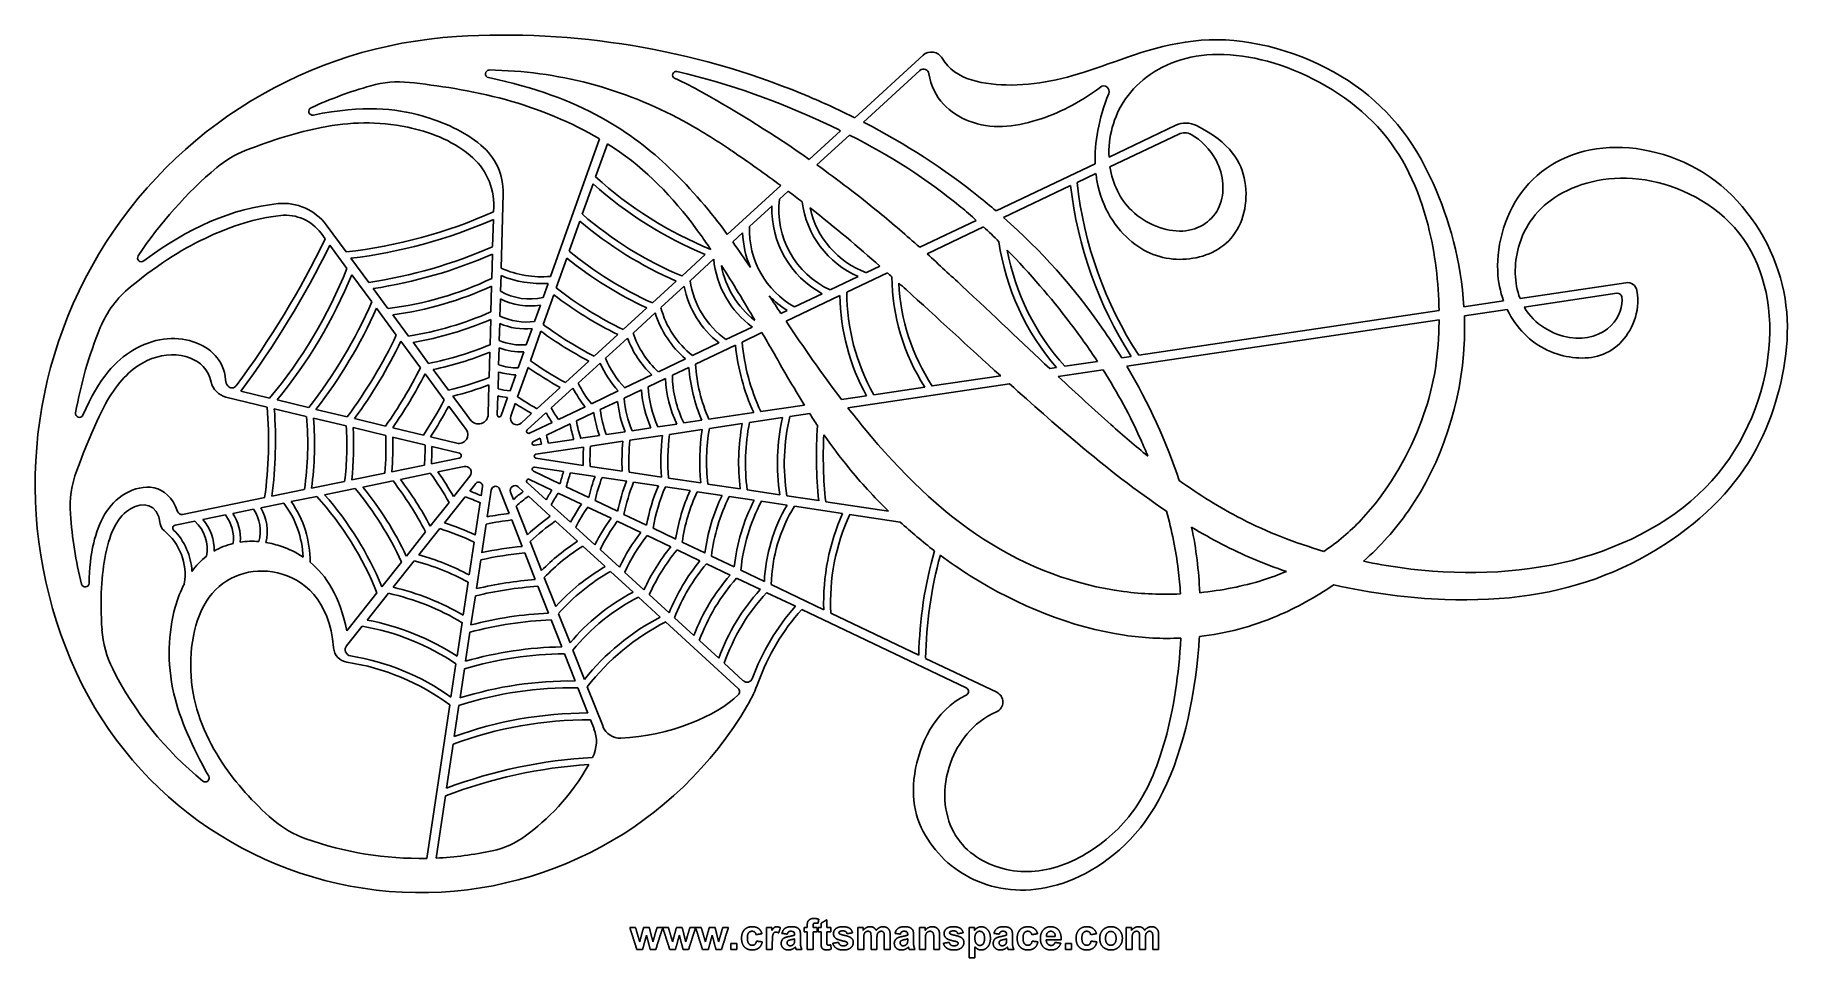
# Model space of a CAD drawing. Header units: millimetres. Extents: x -138 to 149, y -81 to 70.
import ezdxf

# ---------------------------------------------------------------- set-up
doc = ezdxf.new("R2010")
doc.units = ezdxf.units.MM
doc.header["$MEASUREMENT"] = 0
doc.layers.add('Default', color=18, linetype='Continuous')

msp = doc.modelspace()

# ---------------------------------------------------------------- linework, layer by layer
at = {"layer": 'Default', "color": 5}
for p, q in [((-3.94, 56.66), (7.22, 66.88)), ((-2.51, 55.94), (6.72, 64.39)), ((-11.39, 49.84), (-6.26, 54.54)), ((37.62, 50.21), (48.54, 55.42)), ((-53.66, 30.72), (-45.69, 53.21)), ((-44.39, 52.41), (-46.31, 46.98)), ((-4.82, 53.83), (-10.14, 48.96)), ((49.03, 53.99), (37.78, 48.63)), ((35.36, 49.14), (19.15, 41.41)), ((35.48, 47.53), (32.41, 46.07)), ((-61.41, 44.21), (-61.74, 32.04)), ((-48.48, 40.87), (-46.72, 45.84)), ((-24.78, 37.58), (-16.05, 45.57)), ((-14.83, 44.66), (-16.26, 43.35)), ((20.38, 40.34), (31.33, 45.56)), ((-62.99, 41.27), (-62.97, 42.09)), ((-17.47, 42.24), (-21.15, 38.88)), ((-90.5, 36.83), (-91.2, 37.78)), ((-90.34, 39.12), (-87.08, 34.71)), ((-63.14, 35.58), (-63.02, 40.03)), ((-48.88, 39.74), (-50.62, 34.83)), ((-23.9, 36.36), (-22.28, 37.85)), ((6.68, 35.47), (15.92, 39.87)), ((17.12, 38.79), (7.89, 34.39)), ((-89.75, 35.81), (-86.95, 32.03)), ((-86.31, 33.67), (-83.4, 29.74)), ((-63.28, 30.37), (-63.17, 34.34)), ((-52.75, 28.82), (-51.02, 33.7)), ((-28.39, 34.28), (-32.22, 30.77)), ((-27.01, 33.52), (-30.86, 29.99)), ((-2.02, 31.33), (0.18, 32.37)), ((-86.17, 30.97), (-82.9, 26.54)), ((-82.65, 28.72), (-80.25, 25.47)), ((-63.31, 29.12), (-63.42, 24.93)), ((-61.84, 28.3), (-61.77, 30.84)), ((-54.07, 29.57), (-54.9, 27.24)), ((-37.02, 26.37), (-33.12, 29.94)), ((-35.65, 25.6), (-31.84, 29.09)), ((-7.96, 28.49), (-3.39, 30.67)), ((1.4, 31.3), (-5.25, 28.13)), ((104.81, 27.1), (122.11, 29.68)), ((-61.94, 24.23), (-61.87, 27.04)), ((-55.33, 26.02), (-56.28, 23.35)), ((-53.15, 27.71), (-54.87, 22.85)), ((-6.37, 27.6), (-15.18, 23.4)), ((-13.79, 25.72), (-9.25, 27.88)), ((95.64, 25.74), (102.12, 26.7)), ((120.66, 27.95), (105.48, 25.69)), ((-82.13, 25.5), (-78.89, 21.12)), ((-76.89, 20.94), (-79.48, 24.44)), ((-63.57, 19.53), (-63.46, 23.69)), ((-62.05, 20.22), (-61.98, 23.01)), ((-37.92, 25.55), (-41.79, 22.01)), ((-36.57, 24.76), (-40.19, 21.45)), ((-16.02, 24.65), (-15.01, 25.14)), ((91.58, 23.62), (40.52, 16.01)), ((42.47, 17.82), (91.57, 25.13)), ((102.72, 25.28), (95.71, 24.24)), ((-74.93, 15.77), (-78.13, 20.1)), ((-56.69, 22.17), (-57.64, 19.52)), ((-55.26, 21.75), (-56.97, 16.92)), ((-46.53, 17.67), (-42.68, 21.19)), ((-44.68, 17.33), (-41.09, 20.63)), ((-25, 20.38), (-20.69, 22.43)), ((-19.11, 21.52), (-22.36, 19.98)), ((-76.15, 19.93), (-73.6, 16.48)), ((-63.6, 18.31), (-63.71, 14.17)), ((-62.08, 19.03), (-62.16, 16.25)), ((-58.98, 15.74), (-58.04, 18.38)), ((-36.05, 15.11), (-31.6, 17.23)), ((-26.14, 19.83), (-30.49, 17.76)), ((-29.96, 16.35), (-23.44, 19.46)), ((41.25, 17.63), (39.69, 17.4)), ((-71.04, 10.51), (-74.19, 14.76)), ((-70.36, 12.1), (-72.87, 15.49)), ((-62.19, 15.08), (-62.26, 12.31)), ((-60.3, 12), (-59.37, 14.62)), ((-59.06, 11.03), (-57.36, 15.82)), ((-51.24, 13.35), (-47.41, 16.86)), ((-49.14, 13.25), (-45.56, 16.53)), ((-37.14, 14.59), (-41.56, 12.49)), ((-31.06, 15.83), (-33.75, 14.55)), ((8.73, 12.79), (19.91, 14.45)), ((27.93, 15.65), (29.06, 15.82)), ((36.64, 15.43), (29.33, 14.34)), ((30.39, 16.02), (35.74, 16.81)), ((-99.6, 10.8), (-104.31, 11.93)), ((-63.87, 8.13), (-63.74, 12.96)), ((-52.12, 12.56), (-55.92, 9.07)), ((-50.01, 12.46), (-53.57, 9.2)), ((-42.62, 11.98), (-47, 9.89)), ((-41.63, 10.8), (-38.8, 12.15)), ((-34.86, 14.02), (-37.7, 12.67)), ((21.35, 13.16), (-5.06, 9.22)), ((-0.84, 11.36), (7.51, 12.61)), ((-99.98, 9.35), (-106.74, 10.98)), ((-98.84, 9.08), (-93.6, 7.82)), ((-93.22, 9.26), (-98.38, 10.51)), ((-86.9, 7.74), (-92.02, 8.97)), ((-67.48, 5.69), (-70.3, 9.51)), ((-69.64, 11.13), (-68.05, 8.98)), ((-68.05, 8.98), (-67.31, 7.98)), ((-62.38, 8.06), (-62.29, 11.16)), ((-60.69, 10.9), (-61.74, 7.94)), ((-60.19, 7.85), (-59.45, 9.94)), ((-52.39, 7.33), (-48.04, 9.4)), ((-45.54, 8.93), (-42.71, 10.28)), ((-19.31, 8.61), (-12.18, 9.67)), ((-6.1, 10.58), (-2.03, 11.19)), ((-92.45, 7.54), (-87.09, 6.25)), ((-80.62, 4.69), (-85.95, 5.98)), ((-85.72, 7.46), (-80.65, 6.24)), ((-79.48, 5.96), (-74.44, 4.75)), ((-67.31, 7.98), (-66.75, 7.22)), ((-56.79, 8.28), (-58.48, 6.73)), ((-54.42, 8.42), (-57.49, 5.61)), ((-57.12, 5.07), (-53.42, 6.84)), ((-50.48, 6.58), (-54.33, 4.75)), ((-49.42, 7.08), (-46.6, 8.43)), ((-37.27, 5.93), (-40.35, 5.48)), ((-36.12, 6.11), (-33.03, 6.57)), ((-31.86, 6.74), (-28.93, 7.18)), ((-20.46, 8.44), (-27.78, 7.35)), ((-27.71, 5.85), (-22.33, 6.65)), ((-21.16, 6.82), (-15.76, 7.63)), ((-11.31, 8.29), (-14.57, 7.8)), ((-74.2, 3.15), (-79.49, 4.42)), ((-73.28, 4.47), (-68.98, 3.43)), ((-68.58, 1.8), (-73.07, 2.88)), ((-56.48, 3.72), (-55.37, 4.25)), ((-55.13, 3.27), (-56.29, 3.1)), ((-54.01, 3.44), (-49.86, 4.06)), ((-45.68, 4.68), (-48.73, 4.23)), ((-47.15, 2.95), (-41.85, 3.74)), ((-41.49, 5.31), (-44.55, 4.85)), ((-40.7, 3.91), (-35.38, 4.7)), ((-28.87, 5.67), (-34.22, 4.88)), ((-73.15, 0.06), (-68.59, 0.99)), ((-56.07, 1.62), (-48.28, 2.78)), ((-48.34, -0.19), (-56.07, 0.97)), ((-87.34, -2.82), (-92.76, -3.92)), ((-86.18, -2.58), (-80.79, -1.49)), ((-84.35, -3.74), (-79.42, -2.74)), ((-79.64, -1.26), (-74.29, -0.17)), ((-78.2, -2.49), (-73.29, -1.49)), ((-72.09, -1.25), (-67.82, -0.38)), ((-66.85, -1.96), (-69.51, -5.3)), ((-53.45, -4.24), (-57.13, -2.48)), ((-52.14, -3.2), (-56.48, -1.13)), ((-56.29, -0.51), (-51.54, -1.22)), ((-50.41, -1.39), (-46.4, -1.99)), ((-41.95, -1.15), (-47.21, -0.36)), ((-45.26, -2.16), (-41.23, -2.77)), ((-35.55, -2.11), (-40.82, -1.32)), ((-34.41, -2.28), (-29.12, -3.07)), ((-113.85, -8.2), (-100.4, -5.47)), ((-93.93, -4.16), (-99.24, -5.23)), ((-96.07, -6.12), (-91.89, -5.27)), ((-90.62, -5.01), (-85.6, -3.99)), ((-71.02, -9.59), (-67.63, -5.34)), ((-65.9, -3.16), (-66.89, -4.41)), ((-65.03, -5.15), (-64.8, -3.63)), ((-63.38, -4.23), (-64.03, -8.61)), ((-60.43, -8.04), (-62, -4.07)), ((-60.2, -4.55), (-59.73, -5.75)), ((-58.14, -4.45), (-58.96, -3.7)), ((-57.49, -3.02), (-54.41, -5.84)), ((-57.3, -5.23), (-53.72, -8.51)), ((-48.63, -6.54), (-52.43, -4.72)), ((-47.44, -5.45), (-51.11, -3.7)), ((-40.09, -2.94), (-36.05, -3.54)), ((-34.91, -3.71), (-30.85, -4.32)), ((-29.7, -4.5), (-25.63, -5.11)), ((-22.67, -4.04), (-27.97, -3.24)), ((-20.39, -5.89), (-24.47, -5.28)), ((-16.2, -5.01), (-21.52, -4.21)), ((-15.03, -5.18), (-9.83, -5.96)), ((-110.5, -9.05), (-106.82, -8.3)), ((-105.62, -8.05), (-102.23, -7.37)), ((-97.28, -6.36), (-101.05, -7.13)), ((-70.27, -6.25), (-73.34, -10.11)), ((-65.2, -6.29), (-65.99, -11.59)), ((-57.45, -11.54), (-59.29, -6.86)), ((-53.56, -6.62), (-50.42, -9.5)), ((-47.61, -7.03), (-43.79, -8.85)), ((-42.71, -7.7), (-46.4, -5.95)), ((-37.97, -9.97), (-41.67, -8.2)), ((-19.22, -6.07), (-15.01, -6.7)), ((-13.81, -6.88), (-5.93, -8.06)), ((-8.68, -6.13), (1.58, -7.67)), ((3.49, -9.47), (-4.78, -8.23)), ((-111.81, -9.31), (-115.05, -9.97)), ((-74.11, -11.07), (-77.25, -15.02)), ((-75.19, -14.83), (-71.77, -10.53)), ((-64.91, -14.47), (-64.21, -9.79)), ((-60.01, -9.12), (-58.31, -13.44)), ((-52.87, -9.29), (-49.25, -12.6)), ((-46.43, -13.17), (-49.57, -10.28)), ((-38.93, -11.17), (-42.76, -9.34)), ((-33.22, -12.24), (-36.92, -10.47)), ((-66.17, -12.75), (-66.97, -18.11)), ((-55.15, -17.38), (-57.01, -12.66)), ((-48.39, -13.39), (-44.74, -16.74)), ((-45.57, -13.95), (-42.42, -16.84)), ((-37.89, -11.67), (-34.03, -13.51)), ((-32.99, -14), (-29.25, -15.79)), ((-28.44, -14.52), (-32.16, -12.75)), ((-78.03, -16), (-81.25, -20.04)), ((-79.41, -20.13), (-75.95, -15.79)), ((-65.79, -20.35), (-65.09, -15.65)), ((-57.88, -14.52), (-56.17, -18.87)), ((-28.2, -16.29), (-24.33, -18.14)), ((-27.37, -15.03), (-23.64, -16.81)), ((-67.15, -19.29), (-67.96, -24.71)), ((-55.74, -19.97), (-54.02, -24.35)), ((-52.83, -23.28), (-54.7, -18.52)), ((-43.87, -17.54), (-40.17, -20.93)), ((-38.4, -20.52), (-41.56, -17.63)), ((-23.27, -18.64), (-19.38, -20.5)), ((-18.72, -19.16), (-22.57, -17.32)), ((-9.01, -23.8), (-17.62, -19.69)), ((-82.05, -21.05), (-87, -27.27)), ((-83.68, -25.49), (-80.19, -21.11)), ((-66.68, -26.28), (-65.97, -21.55)), ((-35.74, -25), (-39.29, -21.74)), ((-34.29, -24.3), (-37.53, -21.32)), ((-13.65, -23.24), (-18.32, -21.01)), ((-53.58, -25.46), (-51.84, -29.88)), ((-50.49, -29.23), (-52.37, -24.45)), ((-23.02, -36.66), (-34.86, -25.8)), ((-30.24, -28.01), (-33.41, -25.11)), ((14.28, -36.58), (-12.6, -23.74)), ((-7.87, -24.35), (6.52, -31.22)), ((-84.47, -26.49), (-87.01, -29.68)), ((-68.14, -25.91), (-68.96, -31.41)), ((-67.57, -32.23), (-66.86, -27.48)), ((-89.14, -30.05), (-89.15, -29.97)), ((-51.4, -31), (-49.65, -35.45)), ((-50.02, -30.43), (-48.14, -35.19)), ((-26.18, -31.74), (-29.35, -28.83)), ((-69.96, -38.1), (-69.15, -32.63)), ((-68.47, -38.23), (-67.76, -33.46)), ((-25.28, -32.56), (-22.16, -35.42)), ((7.63, -31.75), (19.27, -37.3)), ((-47.59, -40.69), (-49.2, -36.58)), ((-47.67, -36.4), (-45.1, -42.92)), ((-73.92, -64.46), (-70.15, -39.35)), ((-68.66, -39.47), (-69.42, -44.54)), ((-47.15, -41.81), (-46.57, -43.27)), ((-70.68, -52.98), (-69.61, -45.8)), ((-70.87, -54.25), (-72.4, -64.41))]:
    msp.add_line(p, q, dxfattribs=at)
for centre, radius, start, end in [((-64.54, -3.32), 73.39, 93.5104, 204.812), ((-61.19, -57.91), 128.08, 67.6791, 93.5104), ((8.59, 65.38), 2.03, 29.589, 132.4751), ((-63.7, 63.83), 0.625, 89.2805, 258.1319), ((-64.54, -3.32), 67.79, 61.3119, 89.2805), ((-33.15, 63.65), 0.572, 77.393, 244.8887), ((7.31, 63.74), 0.882, 7.9664, 132.4751), ((-64.54, -3.32), 67.79, 105.8637, 114.6621), ((-78.49, 45.74), 16.78, 84.0509, 105.8637), ((-64.54, -3.32), 73.39, 60.9067, 64.8886), ((-123.93, -110.04), 195.52, 54.8596, 60.9067), ((36.75, 60.96), 0.897, 338.2968, 127.1098), ((-92.57, 57.71), 0.625, 114.6622, 280.9711), ((-76.57, -25.3), 92.84, 55.604, 61.3119), ((50.19, 51.97), 3.82, 63.3585, 115.4751), ((-71.36, 44.48), 9.95, 358.4751, 50.8166), ((49.97, 52.02), 2.18, 60.3747, 115.4751), ((-97.42, 35.68), 16.78, 111.5199, 130.1266), ((-73.46, 42.37), 10.5, 358.4751, 50.7302), ((-123.93, -110.04), 195.52, 50.6785, 54.4112), ((-64.54, -3.32), 67.79, 130.1266, 146.5128), ((-2.92, 94.98), 64.71, 227.8901, 247.6993), ((96.45, 52.96), 64.41, 186.1398, 213.067), ((-2.92, 94.98), 65.83, 228.2956, 247.2403), ((-1.87, 41.65), 14.5, 173.2483, 245.1307), ((96.45, 52.96), 65.53, 186.4836, 212.6189), ((-97.34, 33.95), 8.7, 36.4751, 95.7353), ((-97.01, 33.48), 7.23, 36.4751, 96.211), ((-96.09, 115.34), 81.13, 276.3821, 294.0834), ((-8.27, 87.5), 61.57, 229.2274, 247.1127), ((-1.87, 41.65), 15.62, 177.814, 241.7983), ((2.93, 44.95), 15.62, 187.4262, 246.1161), ((2.93, 44.95), 14.5, 192.0911, 250.0398), ((-96.09, 115.34), 82.25, 276.8339, 293.7094), ((-8.27, 87.5), 62.69, 229.6256, 246.6434), ((-6.66, 38.34), 15.62, 181.8107, 203.2673), ((-6.66, 38.34), 14.5, 177.8835, 240.5488), ((-228.6, 104.1), 153.61, 323.5483, 334.0277), ((-228.6, 104.1), 154.73, 323.4398, 333.8112), ((-94.84, 107.53), 78.63, 278.3605, 293.7743), ((-11.6, 82.45), 61.57, 230.6746, 245.6174), ((59.06, 42.03), 39.84, 188.1516, 221.1495), ((59.06, 42.03), 38.71, 190.4413, 222.2208), ((-120.56, 33.73), 0.625, 146.5129, 306.9502), ((-160.08, 61.2), 78.73, 320.1923, 338.251), ((-94.84, 107.53), 79.75, 278.7903, 293.3939), ((-55.13, 47.09), 16.44, 246.2862, 275.1071), ((-11.6, 82.45), 62.69, 231.0433, 245.1799), ((-11.46, 35.03), 15.62, 185.5806, 233.7942), ((-11.46, 35.03), 14.5, 190.165, 232.5434), ((-111.75, 15.98), 16.78, 129.1835, 157.7591), ((-160.08, 61.2), 79.85, 320.5892, 337.7537), ((-86.89, 80.33), 55.26, 276.9066, 295.2977), ((-86.89, 80.33), 56.38, 277.5514, 294.7227), ((-55.13, 47.09), 17.56, 247.7715, 273.4397), ((-14.94, 77.41), 61.57, 232.1087, 244.1386), ((-16.52, 32.14), 15.62, 191.2746, 232.0047), ((-16.52, 32.14), 14.5, 188.5493, 234.2403), ((36.42, 31.08), 34.31, 180.7059, 212.5807), ((36.42, 31.08), 33.19, 182.5152, 213.4503), ((122.35, 28.1), 1.6, 10.1359, 98.4751), ((-155.09, 57.94), 78.73, 321.8053, 336.4934), ((-57.01, 36.66), 10.78, 243.2048, 278.9739), ((-57.01, 36.66), 9.65, 240.0183, 282.6555), ((-14.94, 77.41), 62.69, 232.4487, 243.7319), ((-6.66, 38.34), 15.62, 223.8856, 237.7079), ((28.69, 28.09), 35.06, 180.8017, 208.8257), ((28.69, 28.09), 33.93, 179.9285, 209.5299), ((120.77, 27.26), 0.703, 9.6662, 98.4752), ((-155.09, 57.94), 79.85, 322.1745, 336.0294), ((-85.72, 75.48), 55.26, 279.1959, 293.8038), ((-85.72, 75.48), 56.38, 279.7823, 293.2654), ((-57.7, 32.9), 10.78, 246.5867, 275.3324), ((-57.7, 32.9), 9.65, 243.8852, 278.458), ((-21.01, 29.63), 16.31, 197.3968, 229.4918), ((-21.01, 29.63), 15.19, 195.4003, 231.3913), ((-64.54, -3.32), 67.79, 157.7591, 170.0552), ((-150.11, 54.69), 78.73, 323.3977, 334.7665), ((-150.11, 54.69), 79.85, 323.7402, 334.3341), ((-58.38, 29.15), 9.65, 247.6359, 274.4182), ((-18.27, 72.36), 62.69, 233.843, 242.2981), ((-18.27, 72.36), 61.57, 233.5309, 242.6748), ((-25.8, 26.32), 16.31, 200.4155, 225.9435), ((-25.8, 26.32), 15.19, 198.6903, 227.531), ((-84.56, 70.64), 55.26, 281.439, 292.3281), ((-84.56, 70.64), 56.38, 281.9703, 291.825), ((-58.38, 29.15), 10.78, 249.8901, 271.7953), ((-30.59, 23), 15.19, 201.8989, 223.7735), ((11.44, 22.97), 35.06, 185.7411, 204.4881), ((11.44, 22.97), 33.93, 185.0602, 205.0324), ((-145.12, 51.43), 78.73, 324.9714, 333.0671), ((-145.12, 51.43), 79.85, 325.2882, 332.6649), ((-59.06, 25.39), 10.78, 253.1306, 268.3415), ((-59.06, 25.39), 9.65, 251.2952, 270.5013), ((-21.61, 67.32), 62.69, 235.2273, 240.877), ((-21.61, 67.32), 61.57, 234.9425, 241.2247), ((-30.59, 23), 16.31, 203.3709, 222.4754), ((-15.93, 14.73), 17.83, 180.5793, 206.6273), ((-4.38, 17.8), 26.75, 184.2057, 203.3907), ((-4.38, 17.8), 25.63, 183.2261, 204.0598), ((-105.98, 14.14), 3.25, 192.3549, 256.4751), ((-105.1, 13.89), 1.72, 182.9827, 219.4191), ((-105.75, 13.36), 0.878, 219.4191, 323.5481), ((-83.39, 65.8), 55.26, 283.6417, 290.869), ((-83.39, 65.8), 56.38, 284.1209, 290.4), ((-59.74, 21.63), 9.65, 254.8836, 266.6799), ((-35.38, 19.68), 16.31, 206.2744, 219.0705), ((-35.38, 19.68), 15.19, 205.0413, 220.0959), ((-19.9, 13.5), 18.95, 184.1036, 203.54), ((-19.9, 13.5), 17.83, 182.6857, 204.5128), ((-15.93, 14.73), 18.95, 182.1437, 205.5186), ((-168.25, 3.87), 68.48, 352.1626, 4.5919), ((-168.25, 3.87), 69.61, 352.4859, 4.2901), ((-140.5, 47.58), 78.73, 327.0416, 331.9104), ((-140.5, 47.58), 79.85, 327.3254, 331.5282), ((-59.74, 21.63), 10.78, 256.3215, 264.9537), ((-24.94, 62.28), 62.69, 236.6025, 239.4676), ((-24.94, 62.28), 61.57, 236.3445, 239.7869), ((-40.17, 16.36), 15.19, 208.1305, 216.479), ((-27.84, 11.05), 17.83, 186.8065, 200.347), ((-23.87, 12.27), 18.95, 186.0376, 201.5797), ((-23.87, 12.27), 17.83, 184.7601, 202.4205), ((-130.7, 8.28), 0.625, 170.0553, 336.1839), ((-141.81, 3.13), 48.44, 351.3449, 5.55), ((-141.81, 3.13), 49.56, 351.8196, 5.1021), ((-135.42, 3.03), 48.44, 353.0709, 3.8176), ((-135.42, 3.03), 49.56, 353.5019, 3.413), ((-65.47, 8.18), 1.6, 216.4748, 358.4751), ((-62.05, 8.05), 0.327, 178.475, 340.4749), ((-59.19, 7.5), 1.05, 160.4751, 312.4751), ((-40.17, 16.36), 16.31, 209.1358, 215.7139), ((-31.81, 9.82), 18.95, 189.84, 197.7029), ((-31.81, 9.82), 17.83, 188.8285, 198.2892), ((-27.84, 11.05), 18.95, 187.9488, 199.6348), ((5.41, 0.33), 33.58, 170.5434, 186.1047), ((11.77, 0.23), 34.7, 169.3422, 187.0624), ((11.77, 0.23), 33.58, 168.6768, 187.5971), ((18.12, 0.13), 34.7, 167.5228, 188.5132), ((18.12, 0.13), 33.58, 166.788, 189.1008), ((59.04, 1.25), 69.25, 175.8156, 185.9806), ((-129.02, 2.92), 48.44, 354.7798, 2.1014), ((-129.02, 2.92), 49.56, 355.1684, 1.7389), ((-122.63, 2.81), 48.44, 356.4735, 0.3994), ((-122.63, 2.81), 49.56, 356.8208, 0.0781), ((-68.64, 4.83), 1.44, 256.4756, 36.4751), ((-57.27, 5.37), 0.328, 132.4751, 295.4751), ((-56.34, 3.42), 0.328, 115.4751, 278.4751), ((-36.87, 8.33), 18.95, 192.429, 195.4736), ((-36.87, 8.33), 17.83, 191.5921, 195.9164), ((-13.65, 0.63), 33.58, 176.0359, 181.6833), ((-7.3, 0.53), 34.7, 174.6907, 182.7665), ((-7.3, 0.53), 33.58, 174.2205, 183.149), ((-0.94, 0.43), 34.7, 172.9239, 184.1901), ((-0.94, 0.43), 33.58, 172.3905, 184.6224), ((5.41, 0.33), 34.7, 171.1418, 185.6217), ((59.04, 1.25), 68.13, 177.0184, 186.2249), ((-68.68, 1.39), 0.415, 281.4751, 76.4751), ((-56.02, 1.3), 0.328, 98.4751, 261.4751), ((-13.65, 0.63), 34.7, 176.4442, 181.3499), ((-115.42, -6.95), 16.78, 159.324, 184.0793), ((-122.84, -36.26), 54.85, 27.3301, 37.6692), ((-122.84, -36.26), 55.97, 27.8438, 37.1056), ((-118, -33.27), 54.85, 29.5106, 35.399), ((-118, -33.27), 55.97, 29.9729, 34.8906), ((-67.62, -1.35), 0.984, 321.4751, 101.4751), ((-57.27, -2.78), 0.328, 64.4751, 227.4751), ((-56.34, -0.83), 0.328, 81.4751, 244.4751), ((-21.92, -11.21), 31.26, 161.3601, 165.1582), ((-21.92, -11.21), 30.13, 160.9793, 165.5608), ((-17.03, -12.69), 31.26, 159.9764, 166.5989), ((-17.03, -12.69), 30.13, 159.5421, 167.0575), ((-12.14, -14.18), 31.26, 158.5858, 168.0474), ((-130.88, -40.55), 52.58, 21.7708, 42.1401), ((-130.88, -40.55), 53.71, 22.4513, 41.4331), ((-127.83, -38.99), 54.85, 24.7816, 39.6482), ((-127.83, -38.99), 55.97, 25.3575, 39.0349), ((-80.81, -42.48), 39.41, 66.6618, 70.4622), ((-80.81, -42.48), 40.54, 67.0807, 69.9175), ((-65.41, -3.54), 0.619, 351.4751, 141.4751), ((-62.66, -4.33), 0.719, 21.4751, 171.4751), ((-59.48, -4.27), 0.771, 47.4751, 201.4751), ((-37.67, -31.24), 33.71, 127.3871, 130.8721), ((-37.67, -31.24), 32.59, 127.0361, 131.568), ((-25.51, -22.05), 33.13, 147.4783, 150.717), ((-25.51, -22.05), 32.01, 147.2318, 151.19), ((-12.14, -14.18), 30.13, 158.0972, 168.5629), ((-7.24, -15.66), 31.26, 157.1875, 169.5049), ((-7.24, -15.66), 30.13, 156.6437, 170.0784), ((-2.35, -17.14), 31.26, 155.7804, 170.9723), ((-2.35, -17.14), 30.13, 155.1802, 171.6051), ((2.54, -18.65), 31.26, 154.3273, 172.4146), ((2.54, -18.65), 30.13, 153.668, 173.1065), ((-64.54, -3.32), 67.79, 184.0793, 193.8985), ((-113.99, -7.53), 0.683, 198.9708, 281.4751), ((-111.72, -12.15), 6.22, 352.5902, 38.1836), ((-111.72, -12.15), 7.35, 355.4629, 33.8598), ((-107.33, -10.95), 6.22, 344.0875, 35.1132), ((-107.33, -10.95), 7.35, 345.4013, 31.3358), ((-109.78, -15.82), 15.67, 2.3241, 37.1018), ((-109.78, -15.82), 16.79, 359.3146, 35.2795), ((-52.86, -67.66), 60.1, 97.2384, 100.7144), ((-34.4, -36.14), 33.71, 124.958, 133.1345), ((-21.21, -25.13), 33.13, 145.8531, 151.8444), ((-21.21, -25.13), 32.01, 145.5485, 152.3594), ((7.44, -20.13), 31.26, 152.8993, 173.9055), ((7.44, -20.13), 30.13, 152.1809, 174.6596), ((8.2, -20.39), 26.95, 149.4686, 177.3976), ((8.2, -20.39), 25.82, 148.459, 178.4543), ((26.64, -22.61), 35.67, 155.9287, 181.9106), ((26.64, -22.61), 34.55, 155.4106, 182.8806), ((-115.79, -9.54), 1.7, 187.4958, 231.1734), ((-122.63, -18.04), 9.21, 350.6259, 51.1733), ((-114.95, -10.43), 0.473, 101.4751, 224.6509), ((-122.63, -18.04), 10.34, 2.759, 44.7464), ((-116.03, -13.89), 6.22, 349.2064, 47.3345), ((-116.03, -13.89), 7.35, 357.4074, 41.2339), ((-83.4, -48.19), 39.41, 64.0742, 72.8403), ((-83.4, -48.19), 40.54, 64.5705, 72.2214), ((-52.86, -67.66), 58.98, 96.9617, 101.0952), ((-34.4, -36.14), 32.59, 124.5199, 133.9198), ((-16.91, -28.22), 33.13, 144.2209, 152.9774), ((-16.91, -28.22), 32.01, 143.8574, 153.5351), ((-12.61, -31.3), 33.13, 142.5802, 154.1166), ((-52.37, -73.24), 60.1, 95.6758, 102.0469), ((-31.13, -41.04), 33.71, 122.5059, 135.433), ((-31.13, -41.04), 32.59, 121.9779, 136.3123), ((-12.61, -31.3), 32.01, 142.1569, 154.7178), ((-8.31, -34.39), 33.13, 140.9295, 155.2627), ((-8.31, -34.39), 32.01, 140.4453, 155.9081), ((75.19, -32.8), 68.69, 164.2549, 178.6762), ((-85.98, -53.91), 39.41, 61.4495, 75.2578), ((-85.98, -53.91), 40.54, 62.0263, 74.5609), ((-52.37, -73.24), 58.98, 95.3672, 102.4564), ((-27.87, -45.93), 33.71, 120.0253, 137.7732), ((-3.6, -36.76), 33.13, 140.7319, 157.8934), ((-3.6, -36.76), 32.01, 140.2402, 158.6427), ((75.19, -32.8), 67.56, 164.6267, 179.1044), ((-129.74, -19.46), 0.625, 193.8985, 358.4263), ((-51.87, -78.82), 58.98, 93.7597, 103.8301), ((-51.87, -78.82), 60.1, 94.101, 103.391), ((-27.87, -45.93), 32.59, 119.4043, 138.7519), ((0.7, -39.85), 33.13, 139.0682, 159.0661), ((0.7, -39.85), 32.01, 138.5141, 159.8629), ((-88.57, -59.62), 39.41, 58.7801, 77.7211), ((-88.57, -59.62), 40.54, 59.4416, 76.9419), ((-24.6, -50.83), 33.71, 117.5104, 140.1617), ((-24.6, -50.83), 32.59, 116.7924, 141.2464), ((5, -42.93), 33.13, 137.3911, 160.2483), ((5, -42.93), 32.01, 136.7729, 161.0939), ((-91.15, -65.33), 40.54, 56.8088, 79.371), ((-51.38, -84.4), 58.98, 92.1378, 105.2175), ((-51.38, -84.4), 60.1, 92.5126, 104.748), ((-17.43, -59.91), 39.42, 117.6692, 141.1744), ((-17.43, -59.91), 38.3, 117.0636, 142.1363), ((14.69, -48.13), 37.72, 138.71, 159.7467), ((14.69, -48.13), 36.6, 138.2137, 160.1113), ((-110.26, -25.93), 16.78, 183.9067, 206.7464), ((-91.15, -65.33), 39.41, 56.0576, 80.2378), ((-86.57, -29.83), 2.58, 184.9472, 261.4074), ((-86.21, -30.32), 1.03, 141.4751, 260.7874), ((-92.6, -69.76), 38.92, 54.4354, 80.7877), ((-50.89, -89.97), 58.98, 90.4995, 106.6199), ((-50.89, -89.97), 60.1, 90.909, 106.1189), ((-74.94, -8.13), 61.94, 204.812, 329.6784), ((-74.94, -8.13), 56.34, 206.7464, 230.8504), ((-92.6, -69.76), 37.8, 53.5641, 81.4074), ((-50.4, -95.55), 58.98, 88.8431, 108.0385), ((-50.4, -95.55), 60.1, 89.2882, 107.5051), ((-23.52, -37.21), 0.742, 314.486, 47.4727), ((-21.55, -34.76), 0.901, 227.4751, 339.7465), ((-40.97, -27.99), 22.59, 329.6784, 340.1113), ((14, -37.17), 0.656, 295.3763, 64.4751), ((18.51, -38.89), 1.76, 294.0581, 64.4752), ((-47.47, -105.1), 63.3, 89.7069, 110.4697), ((-47.47, -105.1), 64.42, 90.1047, 109.9182), ((-42.32, -41.83), 2.99, 201.4751, 272.5114), ((-51.88, -45.36), 5.7, 332.7624, 21.4751), ((-42.37, -128.46), 80.62, 93.155, 110.5586), ((-110.11, -51.33), 0.625, 230.8505, 28.9284), ((-42.37, -128.46), 79.5, 93.651, 111.0093), ((-88.08, -45.43), 16.78, 229.2282, 250.5915), ((-74.94, -8.13), 56.34, 250.5915, 271.0396), ((-66.16, -49.35), 14.19, 282.0275, 306.2659), ((-74.94, -8.13), 56.34, 272.586, 282.0275)]:
    msp.add_arc(centre, radius, start, end, dxfattribs=at)
for points, knots in [([(10.35, 66.38), (12.4, 62.78), (23.23, 61.03), (35.48, 64.45), (54.48, 71.99), (78.55, 64.12), (90.76, 48.99), (95.17, 33.14), (95.64, 25.74)], [5455.653946, 5455.653946, 5455.653946, 5455.653946, 5466.032702, 5478.527307, 5491.021911, 5503.516516, 5516.011121, 5525.881071, 5525.881071, 5525.881071, 5525.881071]), ([(91.57, 25.13), (91.5, 29.63), (90.25, 40.56), (83.2, 56.27), (65.42, 66.85), (49.12, 67.77), (39.13, 60.28), (37.47, 53.41), (37.62, 50.21)], [1529.994389, 1529.994389, 1529.994389, 1529.994389, 1537.594859, 1547.273994, 1556.95313, 1566.632265, 1576.311401, 1585.743133, 1585.743133, 1585.743133, 1585.743133]), ([(-63.83, 63.22), (-48.44, 59.99), (-35.25, 50.6), (-27.49, 41.27), (-24.78, 37.58)], [484.157371, 484.157371, 484.157371, 484.157371, 492.801401, 498.137888, 498.137888, 498.137888, 498.137888]), ([(-6.26, 54.54), (-7.17, 54.99), (-15.09, 58.77), (-24.15, 62.22), (-33.03, 64.21)], [47.41106, 47.41106, 47.41106, 47.41106, 48.500779, 56.718574, 56.718574, 56.718574, 56.718574]), ([(8.19, 63.86), (8.76, 59.77), (15.02, 54.45), (25.25, 55.37), (32.75, 59.06), (36.21, 61.67)], [539.522377, 539.522377, 539.522377, 539.522377, 545.738908, 552.813052, 558.937377, 558.937377, 558.937377, 558.937377]), ([(-45.69, 53.21), (-50.26, 55.91), (-60.71, 60.28), (-72.36, 61.97), (-76.75, 62.43)], [767.738877, 767.738877, 767.738877, 767.738877, 777.731363, 787.648966, 787.648966, 787.648966, 787.648966]), ([(-12.55, 60.57), (-12.11, 60.39), (-9.14, 59.15), (-6.29, 57.84), (-3.94, 56.66)], [5933.854746, 5933.854746, 5933.854746, 5933.854746, 5934.392166, 5937.530679, 5937.530679, 5937.530679, 5937.530679]), ([(-92.45, 57.1), (-84.16, 58.71), (-75.36, 57.9), (-67.8, 54.41), (-65.07, 52.19)], [797.603576, 797.603576, 797.603576, 797.603576, 806.605546, 813.589019, 813.589019, 813.589019, 813.589019]), ([(-66.81, 50.5), (-70, 53.1), (-78.86, 56.26), (-90.27, 55.81), (-99.14, 53.03), (-103.57, 51.29)], [851.224713, 851.224713, 851.224713, 851.224713, 857.46506, 866.500361, 874.143385, 874.143385, 874.143385, 874.143385]), ([(19.15, 41.41), (18.21, 42.22), (11.73, 47.58), (4.44, 52.35), (-2.51, 55.94)], [574.607721, 574.607721, 574.607721, 574.607721, 576.250572, 585.669542, 585.669542, 585.669542, 585.669542]), ([(51.9, 55.38), (57.53, 52.56), (61.24, 45.93), (58.65, 35.74), (49.55, 32.55), (41.13, 35.11), (36.25, 42.12), (35.52, 47.15), (35.48, 47.53)], [1594.070807, 1594.070807, 1594.070807, 1594.070807, 1600.506971, 1607.614147, 1614.721322, 1621.828497, 1628.935672, 1629.508808, 1629.508808, 1629.508808, 1629.508808]), ([(-27.48, 35.11), (-28, 35.89), (-32.49, 42.34), (-37.62, 47.92), (-43.7, 51.98), (-44.39, 52.41)], [201.046274, 201.046274, 201.046274, 201.046274, 202.700709, 215.195313, 216.734046, 216.734046, 216.734046, 216.734046]), ([(15.92, 39.87), (15.09, 40.62), (8.76, 46.08), (1.91, 50.42), (-4.82, 53.83)], [228.800686, 228.800686, 228.800686, 228.800686, 230.058128, 238.236684, 238.236684, 238.236684, 238.236684]), ([(37.78, 48.63), (38.2, 45.87), (40.74, 40.42), (50.23, 36.67), (56.89, 41.53), (56.13, 49.64), (52.63, 53.02), (51.05, 53.92)], [570.958539, 570.958539, 570.958539, 570.958539, 579.310086, 588.989221, 598.668356, 608.347491, 616.227056, 616.227056, 616.227056, 616.227056]), ([(102.12, 26.7), (101.58, 28.19), (100.37, 33.89), (103.92, 46.61), (118.63, 53.94), (138.08, 48.35), (149.46, 30.57), (148.35, 12.3), (140.41, -5.41), (119.4, -19.97), (97.43, -23.2), (80.54, -21.16), (74.35, -19.72)], [5529.385832, 5529.385832, 5529.385832, 5529.385832, 5534.310161, 5546.372882, 5558.435602, 5570.498323, 5582.561043, 5594.623763, 5606.686484, 5618.749204, 5630.811925, 5637.824389, 5637.824389, 5637.824389, 5637.824389]), ([(79.22, -15.87), (81.19, -16.29), (92.42, -18.24), (114.1, -17.87), (138.73, -4.5), (147.88, 19.52), (142.73, 39.7), (124.75, 48.59), (109.72, 44.93), (103.75, 36.4), (103.84, 29.63), (104.81, 27.1)], [1422.332357, 1422.332357, 1422.332357, 1422.332357, 1424.792501, 1436.159544, 1447.526587, 1458.893629, 1470.260672, 1481.627714, 1492.994757, 1504.361799, 1513.790771, 1513.790771, 1513.790771, 1513.790771]), ([(-97.79, 40.67), (-102.04, 40.2), (-109.82, 37.59), (-117.36, 33.06), (-122.36, 28.99)], [748.022836, 748.022836, 748.022836, 748.022836, 755.585873, 763.923472, 763.923472, 763.923472, 763.923472]), ([(39.69, 17.4), (38.68, 19.05), (33.15, 27.51), (26.51, 34.93), (20.38, 40.34)], [272.214427, 272.214427, 272.214427, 272.214427, 274.774527, 285.608538, 285.608538, 285.608538, 285.608538]), ([(35.74, 16.81), (34.33, 18.96), (30.03, 24.95), (24.7, 31.22), (20.99, 35.01)], [284.384963, 284.384963, 284.384963, 284.384963, 287.701756, 293.662545, 293.662545, 293.662545, 293.662545]), ([(7.89, 34.39), (9.85, 32.62), (17.03, 25.98), (23.48, 19.83), (27.93, 15.65)], [256.209991, 256.209991, 256.209991, 256.209991, 258.482714, 264.848717, 264.848717, 264.848717, 264.848717]), ([(19.91, 14.45), (14.65, 19.21), (9.02, 24.42), (3.65, 29.27), (3.26, 29.62)], [357.32209, 357.32209, 357.32209, 357.32209, 364.046615, 364.578691, 364.578691, 364.578691, 364.578691]), ([(123.92, 28.38), (124.55, 24.85), (121.32, 18.02), (113.44, 16.63), (106.52, 19.53), (103.47, 23.75), (102.72, 25.28)], [1524.467218, 1524.467218, 1524.467218, 1524.467218, 1535.041705, 1547.104425, 1559.167146, 1564.673416, 1564.673416, 1564.673416, 1564.673416]), ([(105.48, 25.69), (105.49, 25.67), (107.12, 22.89), (113.14, 19.43), (120.32, 21.85), (121.7, 25.94), (121.46, 27.38)], [239.922698, 239.922698, 239.922698, 239.922698, 240.022277, 251.389319, 262.756362, 272.519186, 272.519186, 272.519186, 272.519186]), ([(72.74, -14.25), (74.99, -12.75), (81.68, -7.06), (89.47, 6.55), (91.43, 16.66), (91.57, 22.91), (91.58, 23.62)], [649.278123, 649.278123, 649.278123, 649.278123, 653.464481, 663.143616, 672.822752, 674.042987, 674.042987, 674.042987, 674.042987]), ([(95.71, 24.24), (95.77, 22.76), (95.72, 11.73), (90.84, -3.59), (81.94, -13.45), (79.22, -15.87)], [1568.463707, 1568.463707, 1568.463707, 1568.463707, 1570.423939, 1582.918544, 1587.771935, 1587.771935, 1587.771935, 1587.771935]), ([(-130.13, 8.02), (-127.36, 14.29), (-121.48, 20.26), (-112.08, 21.43), (-106.99, 17.07), (-106.82, 13.8)], [706.625035, 706.625035, 706.625035, 706.625035, 712.736834, 720.225172, 726.895869, 726.895869, 726.895869, 726.895869]), ([(-12.18, 9.67), (-14.03, 12.64), (-16.27, 16.58), (-18.56, 20.57), (-19.11, 21.52)], [169.659937, 169.659937, 169.659937, 169.659937, 175.455748, 177.288788, 177.288788, 177.288788, 177.288788]), ([(-109.16, 13.44), (-109.62, 15.56), (-112.74, 18.2), (-119, 17.95), (-124.65, 13.71), (-128.13, 6.9), (-131.12, -1.03)], [732.331754, 732.331754, 732.331754, 732.331754, 736.499085, 741.788397, 747.077709, 751.772587, 751.772587, 751.772587, 751.772587]), ([(43.97, 1.31), (43.61, 2.19), (41.53, 7.08), (39.04, 11.68), (36.64, 15.43)], [174.851585, 174.851585, 174.851585, 174.851585, 176.110683, 181.92648, 181.92648, 181.92648, 181.92648]), ([(47.02, -7.69), (42.11, -4.41), (33.69, 2.21), (25.05, 9.82), (21.35, 13.16)], [504.661137, 504.661137, 504.661137, 504.661137, 510.906414, 515.632267, 515.632267, 515.632267, 515.632267]), ([(29.33, 14.34), (32.32, 11.55), (37.31, 6.95), (41.98, 2.93), (43.97, 1.31)], [167.273218, 167.273218, 167.273218, 167.273218, 171.60624, 174.851585, 174.851585, 174.851585, 174.851585]), ([(-5.06, 9.22), (-4.18, 8.09), (2.53, -0.31), (16.46, -13.98), (35.11, -20.91), (46.24, -21.35), (49.3, -21.22)], [473.776507, 473.776507, 473.776507, 473.776507, 475.255926, 484.935061, 494.614196, 498.407456, 498.407456, 498.407456, 498.407456]), ([(1.58, -7.67), (-0.8, -5.36), (-4.62, -1.18), (-7.74, 3), (-8.99, 4.8)], [142.876659, 142.876659, 142.876659, 142.876659, 147.570144, 151.090686, 151.090686, 151.090686, 151.090686]), ([(49.09, -2.64), (52.36, -5.01), (59.57, -9.54), (68, -12.86), (72.74, -14.25)], [637.784445, 637.784445, 637.784445, 637.784445, 643.117921, 649.278123, 649.278123, 649.278123, 649.278123]), ([(-129.12, -19.47), (-129.05, -17.01), (-128.57, -11.71), (-124.62, -3.39), (-116.28, -2.96), (-114.64, -7.75)], [762.823784, 762.823784, 762.823784, 762.823784, 767.120519, 773.738892, 780.114181, 780.114181, 780.114181, 780.114181]), ([(-127, -27.07), (-127.34, -22.12), (-126.72, -12.94), (-123.1, -6.13), (-117.93, -6.24), (-117.47, -9.76)], [578.779938, 578.779938, 578.779938, 578.779938, 583.672548, 589.619915, 595.224007, 595.224007, 595.224007, 595.224007]), ([(49.3, -21.22), (49.22, -19.9), (48.82, -15.43), (47.88, -10.86), (47.02, -7.69)], [498.407456, 498.407456, 498.407456, 498.407456, 500.277446, 504.661137, 504.661137, 504.661137, 504.661137]), ([(66.63, -17.54), (64.78, -16.92), (59.44, -14.91), (54.39, -12.27), (51.13, -10.31)], [282.456454, 282.456454, 282.456454, 282.456454, 284.577695, 288.66208, 288.66208, 288.66208, 288.66208]), ([(-100.22, -12.8), (-99.36, -12.94), (-97.35, -13.46), (-95.26, -14.42), (-94.12, -15.18)], [128.169747, 128.169747, 128.169747, 128.169747, 129.946779, 132.261006, 132.261006, 132.261006, 132.261006]), ([(-89.15, -29.97), (-89.82, -22.18), (-98.3, -15.31), (-111.21, -19.75), (-113.7, -36.17), (-108.47, -48.37), (-102.37, -55.27), (-99.04, -58.14)], [811.044592, 811.044592, 811.044592, 811.044592, 819.49753, 827.950468, 836.403407, 844.856345, 851.696438, 851.696438, 851.696438, 851.696438]), ([(49.35, -28.43), (46.31, -28.58), (34.75, -27.97), (20.85, -22.42), (11.62, -16.06), (10.04, -14.89)], [1053.255593, 1053.255593, 1053.255593, 1053.255593, 1057.780022, 1070.274626, 1072.941575, 1072.941575, 1072.941575, 1072.941575]), ([(-113.54, -19.54), (-114.14, -20.71), (-116.09, -25.76), (-116.63, -36.68), (-112.24, -46.19), (-109.56, -51.03)], [601.123753, 601.123753, 601.123753, 601.123753, 604.057737, 612.633439, 619.897328, 619.897328, 619.897328, 619.897328]), ([(74.35, -19.72), (71.4, -21.76), (64.15, -25.73), (56.71, -27.7), (52.39, -28.19)], [5637.824389, 5637.824389, 5637.824389, 5637.824389, 5642.688758, 5649.148666, 5649.148666, 5649.148666, 5649.148666]), ([(52.45, -21.01), (56.07, -20.65), (61.05, -19.65), (65.37, -18.07), (66.63, -17.54)], [275.888881, 275.888881, 275.888881, 275.888881, 280.463542, 282.456454, 282.456454, 282.456454, 282.456454]), ([(52.39, -28.19), (52.36, -28.72), (51.74, -38.12), (47.3, -57.59), (31.63, -69.73), (17.76, -70.25), (7.85, -63.25), (3.8, -52.17), (9.12, -40.21), (14.28, -37.76)], [5649.148666, 5649.148666, 5649.148666, 5649.148666, 5649.947349, 5663.143465, 5676.339581, 5689.535698, 5702.731814, 5715.927931, 5728.107161, 5728.107161, 5728.107161, 5728.107161]), ([(19.22, -40.49), (15.28, -42.25), (9.87, -49.86), (11.02, -61.29), (19.52, -66.93), (29.16, -66.79), (38.74, -60.92), (44.81, -52.63), (48.23, -40.64), (49.22, -31.45), (49.35, -28.43)], [982.233892, 982.233892, 982.233892, 982.233892, 989.697152, 999.541167, 1009.385183, 1019.229198, 1029.073214, 1038.917229, 1048.761245, 1053.255593, 1053.255593, 1053.255593, 1053.255593])]:
    msp.add_open_spline(points, degree=3, knots=knots, dxfattribs=at)
for points, degree in [([(37.58, 60.63), (35.91, 56.42), (35.24, 52.53), (35.36, 49.14)], 3), ([(-16.05, 45.57), (-18.52, 47.4), (-21.19, 49.3), (-24.12, 51.31)], 3), ([(-12.56, 42.93), (-13.3, 43.5), (-14.06, 44.08), (-14.83, 44.66)], 3), ([(-120.18, 33.23), (-112.97, 38.66), (-105.68, 41.86), (-98.21, 42.61)], 3), ([(0.18, 32.37), (-3.4, 35.54), (-7.06, 38.64), (-11.25, 41.92)], 3), ([(-0.03, 41.21), (2.31, 39.3), (4.54, 37.38), (6.68, 35.47)], 3), ([(19.63, 36.38), (18.8, 37.2), (17.97, 38), (17.12, 38.79)], 3), ([(-21.01, 32.17), (-21.97, 33.59), (-22.92, 34.98), (-23.9, 36.36)], 3), ([(-20.28, 23.53), (-22.07, 26.59), (-23.89, 29.62), (-25.73, 32.48)], 3), ([(2.11, 30.66), (1.87, 30.87), (1.63, 31.08), (1.4, 31.3)], 3), ([(-17.92, 27.51), (-17.3, 26.57), (-16.66, 25.62), (-16.02, 24.65)], 3), ([(-15.18, 23.4), (-12.33, 19.16), (-9.31, 14.79), (-6.1, 10.58)], 3), ([(40.52, 16.01), (44.11, 9.96), (47.06, 3.57), (49.09, -2.64)], 3), ([(-10.02, 6.31), (-10.46, 6.97), (-10.89, 7.63), (-11.31, 8.29)], 3), ([(9.08, -14.16), (7.13, -12.67), (5.26, -11.09), (3.49, -9.47)], 3), ([(51.13, -10.31), (51.87, -13.88), (52.3, -17.42), (52.45, -21.01)], 3), ([(-105.54, -12.95), (-106.67, -13.22), (-107.73, -13.66), (-108.69, -14.22)], 3), ([(-101.34, -12.65), (-102.4, -12.56), (-103.42, -12.59), (-104.39, -12.73)], 3), ([(-112.3, -17.54), (-111.61, -16.59), (-110.81, -15.75), (-109.91, -15.05)], 3), ([(-87, -27.27), (-88.09, -21.62), (-90.36, -18.16), (-92.99, -16.02)], 3), ([(-42.19, -44.81), (-34.25, -44.46), (-26.44, -41.11), (-23, -37.74)], 3), ([(-57.76, -60.79), (-54.24, -58.2), (-50.38, -54.36), (-47.43, -49.13)], 3), ([(-11.62, -74.79), (-11.52, -74.57), (-11.27, -74.43)], 2), ([(-11.27, -74.43), (-11.01, -74.28), (-10.62, -74.28)], 2), ([(-10.62, -74.28), (-10.22, -74.28), (-9.83, -74.41)], 2), ([(-9.83, -74.41), (-9.88, -74.74), (-9.94, -75.08)], 2), ([(-9.46, -75.06), (-8.98, -74.78), (-8.5, -74.5)], 2), ([(-8.5, -74.5), (-8.5, -75.12), (-8.5, -75.74)], 2), ([(-39.57, -79.35), (-40.15, -77.54), (-40.72, -75.74)], 2), ([(-40.72, -75.74), (-40.26, -75.74), (-39.79, -75.74)], 2), ([(-39.79, -75.74), (-39.45, -76.92), (-39.1, -78.1)], 2), ([(-39.1, -78.1), (-38.78, -76.92), (-38.46, -75.74)], 2), ([(-37.99, -77.02), (-38.31, -78.19), (-38.62, -79.35)], 2), ([(-38.46, -75.74), (-38, -75.74), (-37.54, -75.74)], 2), ([(-37.38, -79.35), (-37.69, -78.19), (-37.99, -77.02)], 2), ([(-37.54, -75.74), (-37.24, -76.92), (-36.94, -78.1)], 2), ([(-36.94, -78.1), (-36.6, -76.92), (-36.26, -75.74)], 2), ([(-35.32, -75.74), (-35.9, -77.54), (-36.47, -79.35)], 2), ([(-36.26, -75.74), (-35.79, -75.74), (-35.32, -75.74)], 2), ([(-34.2, -79.35), (-34.78, -77.54), (-35.35, -75.74)], 2), ([(-35.35, -75.74), (-34.89, -75.74), (-34.42, -75.74)], 2), ([(-34.42, -75.74), (-34.08, -76.92), (-33.73, -78.1)], 2), ([(-33.73, -78.1), (-33.41, -76.92), (-33.09, -75.74)], 2), ([(-32.62, -77.02), (-32.94, -78.19), (-33.25, -79.35)], 2), ([(-33.09, -75.74), (-32.63, -75.74), (-32.17, -75.74)], 2), ([(-32.01, -79.35), (-32.32, -78.19), (-32.62, -77.02)], 2), ([(-32.17, -75.74), (-31.87, -76.92), (-31.57, -78.1)], 2), ([(-31.57, -78.1), (-31.23, -76.92), (-30.89, -75.74)], 2), ([(-29.95, -75.74), (-30.53, -77.54), (-31.1, -79.35)], 2), ([(-30.89, -75.74), (-30.42, -75.74), (-29.95, -75.74)], 2), ([(-28.83, -79.35), (-29.41, -77.54), (-29.98, -75.74)], 2), ([(-29.98, -75.74), (-29.52, -75.74), (-29.05, -75.74)], 2), ([(-29.05, -75.74), (-28.71, -76.92), (-28.36, -78.1)], 2), ([(-28.36, -78.1), (-28.04, -76.92), (-27.72, -75.74)], 2), ([(-27.25, -77.02), (-27.57, -78.19), (-27.88, -79.35)], 2), ([(-27.72, -75.74), (-27.26, -75.74), (-26.79, -75.74)], 2), ([(-26.64, -79.35), (-26.95, -78.19), (-27.25, -77.02)], 2), ([(-26.79, -75.74), (-26.5, -76.92), (-26.2, -78.1)], 2), ([(-26.2, -78.1), (-25.86, -76.92), (-25.52, -75.74)], 2), ([(-24.58, -75.74), (-25.16, -77.54), (-25.73, -79.35)], 2), ([(-25.52, -75.74), (-25.05, -75.74), (-24.58, -75.74)], 2), ([(-22.45, -77.54), (-22.45, -76.65), (-21.98, -76.14)], 2), ([(-21.98, -76.14), (-21.52, -75.64), (-20.72, -75.64)], 2), ([(-21.29, -76.63), (-21.5, -76.89), (-21.5, -77.47)], 2), ([(-21.5, -77.47), (-21.5, -78.13), (-21.28, -78.4)], 2), ([(-20.72, -76.38), (-21.08, -76.38), (-21.29, -76.63)], 2), ([(-20.72, -75.64), (-20.06, -75.64), (-19.67, -75.93)], 2), ([(-20.29, -76.52), (-20.46, -76.38), (-20.72, -76.38)], 2), ([(-20.08, -76.94), (-20.12, -76.66), (-20.29, -76.52)], 2), ([(-19.12, -76.78), (-19.6, -76.86), (-20.08, -76.94)], 2), ([(-19.67, -75.93), (-19.29, -76.21), (-19.12, -76.78)], 2), ([(-18.38, -79.35), (-18.38, -77.54), (-18.38, -75.74)], 2), ([(-18.38, -75.74), (-17.93, -75.74), (-17.48, -75.74)], 2), ([(-17.48, -75.74), (-17.48, -75.99), (-17.48, -76.25)], 2), ([(-17.48, -76.25), (-17.27, -75.88), (-17.09, -75.76)], 2), ([(-17.35, -77.02), (-17.42, -77.31), (-17.42, -78.23)], 2), ([(-17.14, -76.62), (-17.27, -76.73), (-17.35, -77.02)], 2), ([(-16.81, -76.51), (-17.01, -76.51), (-17.14, -76.62)], 2), ([(-17.09, -75.76), (-16.92, -75.64), (-16.7, -75.64)], 2), ([(-16.39, -76.66), (-16.62, -76.51), (-16.81, -76.51)], 2), ([(-16.7, -75.64), (-16.38, -75.64), (-16.1, -75.82)], 2), ([(-16.1, -75.82), (-16.24, -76.24), (-16.39, -76.66)], 2), ([(-15.85, -76.72), (-15.71, -76.17), (-15.35, -75.91)], 2), ([(-14.98, -76.85), (-15.42, -76.78), (-15.85, -76.72)], 2), ([(-15.83, -77.83), (-15.69, -77.59), (-15.43, -77.46)], 2), ([(-15.43, -77.46), (-15.17, -77.33), (-14.69, -77.24)], 2), ([(-15.35, -75.91), (-15, -75.64), (-14.31, -75.64)], 2), ([(-14.77, -76.49), (-14.9, -76.59), (-14.98, -76.85)], 2), ([(-14.39, -76.38), (-14.63, -76.38), (-14.77, -76.49)], 2), ([(-14.69, -77.24), (-14.03, -77.11), (-13.78, -77)], 2), ([(-13.91, -76.5), (-14.04, -76.38), (-14.39, -76.38)], 2), ([(-14.31, -75.64), (-13.69, -75.64), (-13.38, -75.79)], 2), ([(-13.78, -76.9), (-13.78, -76.62), (-13.91, -76.5)], 2), ([(-13.78, -77), (-13.78, -76.95), (-13.78, -76.9)], 2), ([(-13.38, -75.79), (-13.07, -75.95), (-12.95, -76.18)], 2), ([(-12.95, -76.18), (-12.82, -76.41), (-12.82, -77.04)], 2), ([(-12.82, -77.04), (-12.82, -77.6), (-12.82, -78.16)], 2), ([(-12.21, -75.74), (-11.96, -75.74), (-11.71, -75.74)], 2), ([(-12.21, -76.48), (-12.21, -76.11), (-12.21, -75.74)], 2), ([(-11.71, -76.48), (-11.96, -76.48), (-12.21, -76.48)], 2), ([(-11.71, -75.46), (-11.71, -75.01), (-11.62, -74.79)], 2), ([(-11.71, -75.74), (-11.71, -75.6), (-11.71, -75.46)], 2), ([(-11.71, -79.35), (-11.71, -77.91), (-11.71, -76.48)], 2), ([(-10.67, -75.12), (-10.76, -75.22), (-10.76, -75.49)], 2), ([(-10.76, -75.49), (-10.76, -75.61), (-10.76, -75.74)], 2), ([(-10.76, -75.74), (-10.42, -75.74), (-10.08, -75.74)], 2), ([(-10.08, -76.48), (-10.42, -76.48), (-10.76, -76.48)], 2), ([(-10.76, -76.48), (-10.76, -77.91), (-10.76, -79.35)], 2), ([(-10.37, -75.03), (-10.58, -75.03), (-10.67, -75.12)], 2), ([(-9.94, -75.08), (-10.16, -75.03), (-10.37, -75.03)], 2), ([(-10.08, -75.74), (-10.08, -76.11), (-10.08, -76.48)], 2), ([(-9.92, -76.48), (-9.92, -76.11), (-9.92, -75.74)], 2), ([(-9.92, -75.74), (-9.69, -75.74), (-9.46, -75.74)], 2), ([(-9.46, -76.48), (-9.69, -76.48), (-9.92, -76.48)], 2), ([(-9.46, -75.74), (-9.46, -75.4), (-9.46, -75.06)], 2), ([(-9.46, -78.07), (-9.46, -77.27), (-9.46, -76.48)], 2), ([(-8.5, -75.74), (-8.18, -75.74), (-7.85, -75.74)], 2), ([(-7.85, -76.48), (-8.18, -76.48), (-8.5, -76.48)], 2), ([(-8.5, -76.48), (-8.5, -77.22), (-8.5, -77.97)], 2), ([(-7.85, -75.74), (-7.85, -76.11), (-7.85, -76.48)], 2), ([(-7.42, -76.76), (-7.42, -76.29), (-7.05, -75.97)], 2), ([(-6.99, -77.58), (-7.42, -77.28), (-7.42, -76.76)], 2), ([(-7.05, -75.97), (-6.68, -75.64), (-5.9, -75.64)], 2), ([(-6.42, -76.43), (-6.53, -76.51), (-6.53, -76.63)], 2), ([(-6.53, -76.63), (-6.53, -76.73), (-6.43, -76.8)], 2), ([(-6.43, -76.8), (-6.3, -76.9), (-5.54, -77.08)], 2), ([(-5.88, -76.32), (-6.26, -76.32), (-6.42, -76.43)], 2), ([(-5.9, -75.64), (-5.16, -75.64), (-4.8, -75.89)], 2), ([(-5.42, -76.44), (-5.58, -76.32), (-5.88, -76.32)], 2), ([(-5.54, -77.08), (-4.78, -77.25), (-4.48, -77.51)], 2), ([(-5.2, -76.78), (-5.26, -76.56), (-5.42, -76.44)], 2), ([(-4.31, -76.63), (-4.75, -76.71), (-5.2, -76.78)], 2), ([(-4.8, -75.89), (-4.44, -76.14), (-4.31, -76.63)], 2), ([(-3.44, -75.74), (-3.01, -75.74), (-2.58, -75.74)], 2), ([(-3.44, -79.35), (-3.44, -77.54), (-3.44, -75.74)], 2), ([(-2.58, -76.23), (-2.11, -75.64), (-1.45, -75.64)], 2), ([(-2.58, -75.74), (-2.58, -75.98), (-2.58, -76.23)], 2), ([(-2.41, -76.85), (-2.48, -77.07), (-2.48, -77.59)], 2), ([(-2.16, -76.5), (-2.33, -76.62), (-2.41, -76.85)], 2), ([(-1.77, -76.38), (-1.99, -76.38), (-2.16, -76.5)], 2), ([(-1.49, -76.46), (-1.59, -76.38), (-1.77, -76.38)], 2), ([(-1.33, -76.69), (-1.38, -76.53), (-1.49, -76.46)], 2), ([(-1.45, -75.64), (-1.11, -75.64), (-0.85, -75.79)], 2), ([(-1.28, -77.37), (-1.28, -76.84), (-1.33, -76.69)], 2), ([(-1.28, -79.35), (-1.28, -78.36), (-1.28, -77.37)], 2), ([(-0.85, -75.79), (-0.6, -75.93), (-0.44, -76.23)], 2), ([(-0.44, -76.23), (-0.2, -75.93), (0.07, -75.79)], 2), ([(-0.25, -76.86), (-0.32, -77.1), (-0.32, -77.61)], 2), ([(0.01, -76.51), (-0.17, -76.63), (-0.25, -76.86)], 2), ([(0.38, -76.38), (0.18, -76.38), (0.01, -76.51)], 2), ([(0.07, -75.79), (0.35, -75.64), (0.66, -75.64)], 2), ([(0.78, -76.59), (0.65, -76.38), (0.38, -76.38)], 2), ([(0.66, -75.64), (1.06, -75.64), (1.33, -75.8)], 2), ([(0.88, -77.28), (0.88, -76.74), (0.78, -76.59)], 2), ([(0.88, -79.35), (0.88, -78.31), (0.88, -77.28)], 2), ([(1.33, -75.8), (1.6, -75.97), (1.74, -76.28)], 2), ([(1.74, -76.28), (1.84, -76.51), (1.84, -77.03)], 2), ([(1.84, -77.03), (1.84, -78.19), (1.84, -79.35)], 2), ([(2.64, -76.72), (2.78, -76.17), (3.13, -75.91)], 2), ([(3.5, -76.85), (3.07, -76.78), (2.64, -76.72)], 2), ([(2.66, -77.83), (2.8, -77.59), (3.06, -77.46)], 2), ([(3.06, -77.46), (3.32, -77.33), (3.8, -77.24)], 2), ([(3.13, -75.91), (3.48, -75.64), (4.17, -75.64)], 2), ([(3.72, -76.49), (3.59, -76.59), (3.5, -76.85)], 2), ([(4.1, -76.38), (3.86, -76.38), (3.72, -76.49)], 2), ([(3.8, -77.24), (4.46, -77.11), (4.71, -77)], 2), ([(4.58, -76.5), (4.45, -76.38), (4.1, -76.38)], 2), ([(4.17, -75.64), (4.8, -75.64), (5.11, -75.79)], 2), ([(4.71, -76.9), (4.71, -76.62), (4.58, -76.5)], 2), ([(4.71, -77), (4.71, -76.95), (4.71, -76.9)], 2), ([(5.11, -75.79), (5.41, -75.95), (5.54, -76.18)], 2), ([(5.54, -76.18), (5.66, -76.41), (5.66, -77.04)], 2), ([(5.66, -77.04), (5.66, -77.6), (5.66, -78.16)], 2), ([(6.65, -79.35), (6.65, -77.54), (6.65, -75.74)], 2), ([(6.65, -75.74), (7.1, -75.74), (7.55, -75.74)], 2), ([(7.55, -76.26), (8.01, -75.64), (8.72, -75.64)], 2), ([(7.55, -75.74), (7.55, -76), (7.55, -76.26)], 2), ([(7.68, -76.88), (7.61, -77.1), (7.61, -77.71)], 2), ([(7.95, -76.52), (7.75, -76.66), (7.68, -76.88)], 2), ([(8.38, -76.38), (8.14, -76.38), (7.95, -76.52)], 2), ([(8.71, -76.48), (8.57, -76.38), (8.38, -76.38)], 2), ([(8.91, -76.75), (8.85, -76.57), (8.71, -76.48)], 2), ([(8.72, -75.64), (9.04, -75.64), (9.29, -75.76)], 2), ([(8.97, -77.5), (8.97, -76.92), (8.91, -76.75)], 2), ([(9.29, -75.76), (9.55, -75.87), (9.69, -76.05)], 2), ([(9.69, -76.05), (9.82, -76.23), (9.87, -76.45)], 2), ([(9.87, -76.45), (9.92, -76.68), (9.92, -77.1)], 2), ([(9.92, -77.1), (9.92, -78.22), (9.92, -79.35)], 2), ([(10.66, -76.76), (10.66, -76.29), (11.03, -75.97)], 2), ([(11.09, -77.58), (10.66, -77.28), (10.66, -76.76)], 2), ([(11.03, -75.97), (11.41, -75.64), (12.18, -75.64)], 2), ([(11.67, -76.43), (11.56, -76.51), (11.56, -76.63)], 2), ([(11.56, -76.63), (11.56, -76.73), (11.65, -76.8)], 2), ([(11.65, -76.8), (11.78, -76.9), (12.54, -77.08)], 2), ([(12.21, -76.32), (11.83, -76.32), (11.67, -76.43)], 2), ([(12.18, -75.64), (12.92, -75.64), (13.29, -75.89)], 2), ([(12.67, -76.44), (12.51, -76.32), (12.21, -76.32)], 2), ([(12.54, -77.08), (13.3, -77.25), (13.61, -77.51)], 2), ([(12.89, -76.78), (12.83, -76.56), (12.67, -76.44)], 2), ([(13.78, -76.63), (13.33, -76.71), (12.89, -76.78)], 2), ([(13.29, -75.89), (13.65, -76.14), (13.78, -76.63)], 2), ([(14.74, -75.74), (15.19, -75.74), (15.63, -75.74)], 2), ([(14.74, -80.74), (14.74, -78.24), (14.74, -75.74)], 2), ([(15.63, -75.74), (15.63, -76), (15.63, -76.26)], 2), ([(15.63, -76.26), (15.8, -75.99), (16.1, -75.82)], 2), ([(15.92, -76.66), (15.69, -76.94), (15.69, -77.48)], 2), ([(15.69, -77.48), (15.69, -78.1), (15.93, -78.4)], 2), ([(16.49, -76.38), (16.15, -76.38), (15.92, -76.66)], 2), ([(16.1, -75.82), (16.39, -75.64), (16.74, -75.64)], 2), ([(17.05, -76.67), (16.82, -76.38), (16.49, -76.38)], 2), ([(16.74, -75.64), (17.36, -75.64), (17.79, -76.14)], 2), ([(17.27, -77.53), (17.27, -76.95), (17.05, -76.67)], 2), ([(17.79, -76.14), (18.23, -76.63), (18.23, -77.52)], 2), ([(18.81, -76.72), (18.96, -76.17), (19.31, -75.91)], 2), ([(19.68, -76.85), (19.24, -76.78), (18.81, -76.72)], 2), ([(18.83, -77.83), (18.97, -77.59), (19.23, -77.46)], 2), ([(19.23, -77.46), (19.49, -77.33), (19.97, -77.24)], 2), ([(19.31, -75.91), (19.66, -75.64), (20.35, -75.64)], 2), ([(19.89, -76.49), (19.76, -76.59), (19.68, -76.85)], 2), ([(20.27, -76.38), (20.03, -76.38), (19.89, -76.49)], 2), ([(19.97, -77.24), (20.63, -77.11), (20.88, -77)], 2), ([(20.75, -76.5), (20.62, -76.38), (20.27, -76.38)], 2), ([(20.35, -75.64), (20.97, -75.64), (21.28, -75.79)], 2), ([(20.88, -76.9), (20.88, -76.62), (20.75, -76.5)], 2), ([(20.88, -77), (20.88, -76.95), (20.88, -76.9)], 2), ([(21.28, -75.79), (21.59, -75.95), (21.71, -76.18)], 2), ([(21.71, -76.18), (21.84, -76.41), (21.84, -77.04)], 2), ([(21.84, -77.04), (21.84, -77.6), (21.84, -78.16)], 2), ([(22.61, -77.54), (22.61, -76.65), (23.08, -76.14)], 2), ([(23.08, -76.14), (23.55, -75.64), (24.35, -75.64)], 2), ([(23.78, -76.63), (23.57, -76.89), (23.57, -77.47)], 2), ([(23.57, -77.47), (23.57, -78.13), (23.78, -78.4)], 2), ([(24.34, -76.38), (23.99, -76.38), (23.78, -76.63)], 2), ([(24.77, -76.52), (24.61, -76.38), (24.34, -76.38)], 2), ([(24.35, -75.64), (25, -75.64), (25.39, -75.93)], 2), ([(24.99, -76.94), (24.94, -76.66), (24.77, -76.52)], 2), ([(25.94, -76.78), (25.46, -76.86), (24.99, -76.94)], 2), ([(25.39, -75.93), (25.77, -76.21), (25.94, -76.78)], 2), ([(26.4, -77.57), (26.4, -76.67), (26.88, -76.15)], 2), ([(26.88, -76.15), (27.35, -75.64), (28.07, -75.64)], 2), ([(27.58, -76.61), (27.38, -76.83), (27.38, -77.22)], 2), ([(27.38, -77.22), (28.11, -77.22), (28.84, -77.22)], 2), ([(28.11, -76.38), (27.79, -76.38), (27.58, -76.61)], 2), ([(28.07, -75.64), (28.88, -75.64), (29.35, -76.17)], 2), ([(28.62, -76.6), (28.41, -76.38), (28.11, -76.38)], 2), ([(28.84, -77.22), (28.83, -76.81), (28.62, -76.6)], 2), ([(29.35, -76.17), (29.82, -76.71), (29.8, -77.8)], 2), ([(32.24, -77.54), (32.24, -76.65), (32.71, -76.14)], 2), ([(32.71, -76.14), (33.18, -75.64), (33.98, -75.64)], 2), ([(33.41, -76.63), (33.19, -76.89), (33.19, -77.47)], 2), ([(33.19, -77.47), (33.19, -78.13), (33.41, -78.4)], 2), ([(33.97, -76.38), (33.62, -76.38), (33.41, -76.63)], 2), ([(34.4, -76.52), (34.23, -76.38), (33.97, -76.38)], 2), ([(33.98, -75.64), (34.63, -75.64), (35.02, -75.93)], 2), ([(34.61, -76.94), (34.57, -76.66), (34.4, -76.52)], 2), ([(35.57, -76.78), (35.09, -76.86), (34.61, -76.94)], 2), ([(35.02, -75.93), (35.4, -76.21), (35.57, -76.78)], 2), ([(36.1, -77.49), (36.1, -77.01), (36.33, -76.56)], 2), ([(36.33, -78.55), (36.1, -78.12), (36.1, -77.49)], 2), ([(36.33, -76.56), (36.56, -76.12), (36.99, -75.88)], 2), ([(36.99, -75.88), (37.42, -75.64), (37.94, -75.64)], 2), ([(37.3, -76.7), (37.05, -77), (37.05, -77.54)], 2), ([(37.92, -76.41), (37.55, -76.41), (37.3, -76.7)], 2), ([(38.53, -76.7), (38.29, -76.41), (37.92, -76.41)], 2), ([(37.94, -75.64), (38.76, -75.64), (39.28, -76.18)], 2), ([(38.78, -77.53), (38.78, -77), (38.53, -76.7)], 2), ([(39.28, -76.18), (39.8, -76.71), (39.8, -77.53)], 2), ([(40.45, -75.74), (40.88, -75.74), (41.31, -75.74)], 2), ([(40.45, -79.35), (40.45, -77.54), (40.45, -75.74)], 2), ([(41.31, -76.23), (41.78, -75.64), (42.44, -75.64)], 2), ([(41.31, -75.74), (41.31, -75.98), (41.31, -76.23)], 2), ([(41.48, -76.85), (41.4, -77.07), (41.4, -77.59)], 2), ([(41.73, -76.5), (41.55, -76.62), (41.48, -76.85)], 2), ([(42.12, -76.38), (41.9, -76.38), (41.73, -76.5)], 2), ([(42.4, -76.46), (42.3, -76.38), (42.12, -76.38)], 2), ([(42.56, -76.69), (42.51, -76.53), (42.4, -76.46)], 2), ([(42.44, -75.64), (42.78, -75.64), (43.04, -75.79)], 2), ([(42.61, -77.37), (42.61, -76.84), (42.56, -76.69)], 2), ([(42.61, -79.35), (42.61, -78.36), (42.61, -77.37)], 2), ([(43.04, -75.79), (43.29, -75.93), (43.45, -76.23)], 2), ([(43.45, -76.23), (43.69, -75.93), (43.96, -75.79)], 2), ([(43.64, -76.86), (43.57, -77.1), (43.57, -77.61)], 2), ([(43.89, -76.51), (43.72, -76.63), (43.64, -76.86)], 2), ([(44.27, -76.38), (44.07, -76.38), (43.89, -76.51)], 2), ([(43.96, -75.79), (44.24, -75.64), (44.55, -75.64)], 2), ([(44.67, -76.59), (44.54, -76.38), (44.27, -76.38)], 2), ([(44.55, -75.64), (44.94, -75.64), (45.22, -75.8)], 2), ([(44.77, -77.28), (44.77, -76.74), (44.67, -76.59)], 2), ([(44.77, -79.35), (44.77, -78.31), (44.77, -77.28)], 2), ([(45.22, -75.8), (45.49, -75.97), (45.63, -76.28)], 2), ([(45.63, -76.28), (45.73, -76.51), (45.73, -77.03)], 2), ([(45.73, -77.03), (45.73, -78.19), (45.73, -79.35)], 2), ([(-38.62, -79.35), (-39.1, -79.35), (-39.57, -79.35)], 2), ([(-36.47, -79.35), (-36.93, -79.35), (-37.38, -79.35)], 2), ([(-33.25, -79.35), (-33.73, -79.35), (-34.2, -79.35)], 2), ([(-31.1, -79.35), (-31.56, -79.35), (-32.01, -79.35)], 2), ([(-27.88, -79.35), (-28.36, -79.35), (-28.83, -79.35)], 2), ([(-25.73, -79.35), (-26.19, -79.35), (-26.64, -79.35)], 2), ([(-24.18, -79.35), (-24.18, -78.87), (-24.18, -78.39)], 2), ([(-24.18, -78.39), (-23.7, -78.39), (-23.22, -78.39)], 2), ([(-23.22, -79.35), (-23.7, -79.35), (-24.18, -79.35)], 2), ([(-23.22, -78.39), (-23.22, -78.87), (-23.22, -79.35)], 2), ([(-21.98, -78.94), (-22.45, -78.43), (-22.45, -77.54)], 2), ([(-20.73, -79.44), (-21.51, -79.44), (-21.98, -78.94)], 2), ([(-21.28, -78.4), (-21.07, -78.67), (-20.7, -78.67)], 2), ([(-19.62, -79.1), (-20.03, -79.44), (-20.73, -79.44)], 2), ([(-20.7, -78.67), (-20.43, -78.67), (-20.26, -78.51)], 2), ([(-20.26, -78.51), (-20.09, -78.36), (-20.01, -77.99)], 2), ([(-20.01, -77.99), (-19.54, -78.05), (-19.06, -78.11)], 2), ([(-19.06, -78.11), (-19.2, -78.77), (-19.62, -79.1)], 2), ([(-17.42, -79.35), (-17.9, -79.35), (-18.38, -79.35)], 2), ([(-17.42, -78.23), (-17.42, -78.79), (-17.42, -79.35)], 2), ([(-15.97, -78.37), (-15.97, -78.07), (-15.83, -77.83)], 2), ([(-15.65, -79.14), (-15.97, -78.83), (-15.97, -78.37)], 2), ([(-14.77, -79.44), (-15.33, -79.44), (-15.65, -79.14)], 2), ([(-14.84, -77.93), (-15.01, -78.06), (-15.01, -78.27)], 2), ([(-15.01, -78.27), (-15.01, -78.47), (-14.87, -78.61)], 2), ([(-14.87, -78.61), (-14.73, -78.76), (-14.51, -78.76)], 2), ([(-14.34, -77.76), (-14.72, -77.85), (-14.84, -77.93)], 2), ([(-14.18, -79.32), (-14.46, -79.44), (-14.77, -79.44)], 2), ([(-14.51, -78.76), (-14.26, -78.76), (-14.03, -78.59)], 2), ([(-13.78, -77.62), (-13.96, -77.68), (-14.34, -77.76)], 2), ([(-13.66, -78.96), (-13.9, -79.2), (-14.18, -79.32)], 2), ([(-14.03, -78.59), (-13.87, -78.46), (-13.82, -78.27)], 2), ([(-13.82, -78.27), (-13.78, -78.15), (-13.78, -77.81)], 2), ([(-13.78, -77.81), (-13.78, -77.71), (-13.78, -77.62)], 2), ([(-13.63, -79.07), (-13.65, -78.98), (-13.66, -78.96)], 2), ([(-13.53, -79.35), (-13.57, -79.25), (-13.63, -79.07)], 2), ([(-12.58, -79.35), (-13.06, -79.35), (-13.53, -79.35)], 2), ([(-12.82, -78.16), (-12.82, -78.63), (-12.77, -78.86)], 2), ([(-12.77, -78.86), (-12.72, -79.09), (-12.58, -79.35)], 2), ([(-10.76, -79.35), (-11.23, -79.35), (-11.71, -79.35)], 2), ([(-9.43, -78.75), (-9.46, -78.58), (-9.46, -78.07)], 2), ([(-9.3, -79.12), (-9.39, -78.99), (-9.43, -78.75)], 2), ([(-9, -79.35), (-9.2, -79.26), (-9.3, -79.12)], 2), ([(-8.54, -79.44), (-8.79, -79.44), (-9, -79.35)], 2), ([(-7.79, -79.3), (-8.12, -79.44), (-8.54, -79.44)], 2), ([(-8.5, -77.97), (-8.5, -78.42), (-8.48, -78.5)], 2), ([(-8.48, -78.5), (-8.47, -78.57), (-8.4, -78.62)], 2), ([(-8.4, -78.62), (-8.34, -78.67), (-8.24, -78.67)], 2), ([(-8.24, -78.67), (-8.11, -78.67), (-7.87, -78.58)], 2), ([(-7.87, -78.58), (-7.83, -78.94), (-7.79, -79.3)], 2), ([(-7.55, -78.33), (-7.07, -78.27), (-6.59, -78.2)], 2), ([(-6.98, -79.14), (-7.41, -78.84), (-7.55, -78.33)], 2), ([(-5.53, -78.05), (-6.68, -77.79), (-6.99, -77.58)], 2), ([(-5.82, -79.44), (-6.56, -79.44), (-6.98, -79.14)], 2), ([(-6.59, -78.2), (-6.53, -78.48), (-6.34, -78.62)], 2), ([(-6.34, -78.62), (-6.16, -78.76), (-5.82, -78.76)], 2), ([(-5.82, -78.76), (-5.45, -78.76), (-5.26, -78.62)], 2), ([(-4.6, -79.08), (-5.01, -79.44), (-5.82, -79.44)], 2), ([(-5.21, -78.18), (-5.28, -78.11), (-5.53, -78.05)], 2), ([(-5.26, -78.62), (-5.14, -78.52), (-5.14, -78.36)], 2), ([(-5.14, -78.36), (-5.14, -78.25), (-5.21, -78.18)], 2), ([(-4.18, -78.22), (-4.18, -78.72), (-4.6, -79.08)], 2), ([(-4.48, -77.51), (-4.18, -77.76), (-4.18, -78.22)], 2), ([(-2.48, -79.35), (-2.96, -79.35), (-3.44, -79.35)], 2), ([(-2.48, -77.59), (-2.48, -78.47), (-2.48, -79.35)], 2), ([(-0.32, -79.35), (-0.8, -79.35), (-1.28, -79.35)], 2), ([(-0.32, -77.61), (-0.32, -78.48), (-0.32, -79.35)], 2), ([(1.84, -79.35), (1.36, -79.35), (0.88, -79.35)], 2), ([(2.52, -78.37), (2.52, -78.07), (2.66, -77.83)], 2), ([(2.84, -79.14), (2.52, -78.83), (2.52, -78.37)], 2), ([(3.71, -79.44), (3.16, -79.44), (2.84, -79.14)], 2), ([(3.65, -77.93), (3.47, -78.06), (3.47, -78.27)], 2), ([(3.47, -78.27), (3.47, -78.47), (3.62, -78.61)], 2), ([(3.62, -78.61), (3.76, -78.76), (3.98, -78.76)], 2), ([(4.15, -77.76), (3.77, -77.85), (3.65, -77.93)], 2), ([(4.31, -79.32), (4.03, -79.44), (3.71, -79.44)], 2), ([(3.98, -78.76), (4.23, -78.76), (4.45, -78.59)], 2), ([(4.71, -77.62), (4.53, -77.68), (4.15, -77.76)], 2), ([(4.83, -78.96), (4.58, -79.2), (4.31, -79.32)], 2), ([(4.45, -78.59), (4.62, -78.46), (4.67, -78.27)], 2), ([(4.67, -78.27), (4.71, -78.15), (4.71, -77.81)], 2), ([(4.71, -77.81), (4.71, -77.71), (4.71, -77.62)], 2), ([(4.86, -79.07), (4.84, -78.98), (4.83, -78.96)], 2), ([(4.95, -79.35), (4.92, -79.25), (4.86, -79.07)], 2), ([(5.91, -79.35), (5.43, -79.35), (4.95, -79.35)], 2), ([(5.66, -78.16), (5.66, -78.63), (5.72, -78.86)], 2), ([(5.72, -78.86), (5.77, -79.09), (5.91, -79.35)], 2), ([(7.61, -79.35), (7.13, -79.35), (6.65, -79.35)], 2), ([(7.61, -77.71), (7.61, -78.53), (7.61, -79.35)], 2), ([(8.97, -79.35), (8.97, -78.42), (8.97, -77.5)], 2), ([(9.92, -79.35), (9.44, -79.35), (8.97, -79.35)], 2), ([(10.54, -78.33), (11.02, -78.27), (11.5, -78.2)], 2), ([(11.1, -79.14), (10.67, -78.84), (10.54, -78.33)], 2), ([(12.56, -78.05), (11.4, -77.79), (11.09, -77.58)], 2), ([(12.27, -79.44), (11.53, -79.44), (11.1, -79.14)], 2), ([(11.5, -78.2), (11.56, -78.48), (11.75, -78.62)], 2), ([(11.75, -78.62), (11.93, -78.76), (12.27, -78.76)], 2), ([(12.27, -78.76), (12.64, -78.76), (12.82, -78.62)], 2), ([(13.49, -79.08), (13.08, -79.44), (12.27, -79.44)], 2), ([(12.88, -78.18), (12.81, -78.11), (12.56, -78.05)], 2), ([(12.82, -78.62), (12.95, -78.52), (12.95, -78.36)], 2), ([(12.95, -78.36), (12.95, -78.25), (12.88, -78.18)], 2), ([(13.9, -78.22), (13.9, -78.72), (13.49, -79.08)], 2), ([(13.61, -77.51), (13.9, -77.76), (13.9, -78.22)], 2), ([(16.2, -79.32), (15.96, -79.2), (15.69, -78.92)], 2), ([(15.69, -78.92), (15.69, -79.83), (15.69, -80.74)], 2), ([(15.93, -78.4), (16.17, -78.7), (16.51, -78.7)], 2), ([(16.73, -79.44), (16.44, -79.44), (16.2, -79.32)], 2), ([(16.51, -78.7), (16.84, -78.7), (17.05, -78.43)], 2), ([(17.79, -78.93), (17.35, -79.44), (16.73, -79.44)], 2), ([(17.05, -78.43), (17.27, -78.15), (17.27, -77.53)], 2), ([(18.23, -77.52), (18.23, -78.43), (17.79, -78.93)], 2), ([(18.69, -78.37), (18.69, -78.07), (18.83, -77.83)], 2), ([(19.01, -79.14), (18.69, -78.83), (18.69, -78.37)], 2), ([(19.89, -79.44), (19.33, -79.44), (19.01, -79.14)], 2), ([(19.82, -77.93), (19.65, -78.06), (19.65, -78.27)], 2), ([(19.65, -78.27), (19.65, -78.47), (19.79, -78.61)], 2), ([(19.79, -78.61), (19.93, -78.76), (20.15, -78.76)], 2), ([(20.32, -77.76), (19.94, -77.85), (19.82, -77.93)], 2), ([(20.48, -79.32), (20.2, -79.44), (19.89, -79.44)], 2), ([(20.15, -78.76), (20.4, -78.76), (20.63, -78.59)], 2), ([(20.88, -77.62), (20.7, -77.68), (20.32, -77.76)], 2), ([(21, -78.96), (20.76, -79.2), (20.48, -79.32)], 2), ([(20.63, -78.59), (20.79, -78.46), (20.84, -78.27)], 2), ([(20.84, -78.27), (20.88, -78.15), (20.88, -77.81)], 2), ([(20.88, -77.81), (20.88, -77.71), (20.88, -77.62)], 2), ([(21.04, -79.07), (21.01, -78.98), (21, -78.96)], 2), ([(21.13, -79.35), (21.09, -79.25), (21.04, -79.07)], 2), ([(22.08, -79.35), (21.61, -79.35), (21.13, -79.35)], 2), ([(21.84, -78.16), (21.84, -78.63), (21.89, -78.86)], 2), ([(21.89, -78.86), (21.94, -79.09), (22.08, -79.35)], 2), ([(23.08, -78.94), (22.61, -78.43), (22.61, -77.54)], 2), ([(24.34, -79.44), (23.55, -79.44), (23.08, -78.94)], 2), ([(23.78, -78.4), (24, -78.67), (24.36, -78.67)], 2), ([(25.44, -79.1), (25.03, -79.44), (24.34, -79.44)], 2), ([(24.36, -78.67), (24.63, -78.67), (24.8, -78.51)], 2), ([(24.8, -78.51), (24.98, -78.36), (25.05, -77.99)], 2), ([(25.05, -77.99), (25.53, -78.05), (26, -78.11)], 2), ([(26, -78.11), (25.86, -78.77), (25.44, -79.1)], 2), ([(26.76, -78.82), (26.4, -78.32), (26.4, -77.57)], 2), ([(28.16, -79.44), (27.22, -79.44), (26.76, -78.82)], 2), ([(29.8, -77.8), (28.58, -77.8), (27.36, -77.8)], 2), ([(27.36, -77.8), (27.37, -78.23), (27.6, -78.46)], 2), ([(27.6, -78.46), (27.82, -78.7), (28.16, -78.7)], 2), ([(28.16, -78.7), (28.39, -78.7), (28.55, -78.58)], 2), ([(29.16, -79.16), (28.76, -79.44), (28.16, -79.44)], 2), ([(28.55, -78.58), (28.7, -78.46), (28.78, -78.2)], 2), ([(28.78, -78.2), (29.26, -78.27), (29.74, -78.33)], 2), ([(29.74, -78.33), (29.55, -78.87), (29.16, -79.16)], 2), ([(30.51, -79.35), (30.51, -78.87), (30.51, -78.39)], 2), ([(30.51, -78.39), (30.99, -78.39), (31.47, -78.39)], 2), ([(31.47, -79.35), (30.99, -79.35), (30.51, -79.35)], 2), ([(31.47, -78.39), (31.47, -78.87), (31.47, -79.35)], 2), ([(32.71, -78.94), (32.24, -78.43), (32.24, -77.54)], 2), ([(33.97, -79.44), (33.18, -79.44), (32.71, -78.94)], 2), ([(33.41, -78.4), (33.63, -78.67), (33.99, -78.67)], 2), ([(35.07, -79.1), (34.66, -79.44), (33.97, -79.44)], 2), ([(33.99, -78.67), (34.26, -78.67), (34.43, -78.51)], 2), ([(34.43, -78.51), (34.61, -78.36), (34.68, -77.99)], 2), ([(34.68, -77.99), (35.15, -78.05), (35.63, -78.11)], 2), ([(35.63, -78.11), (35.49, -78.77), (35.07, -79.1)], 2), ([(37.01, -79.21), (36.56, -78.99), (36.33, -78.55)], 2), ([(37.95, -79.44), (37.46, -79.44), (37.01, -79.21)], 2), ([(37.05, -77.54), (37.05, -78.09), (37.3, -78.38)], 2), ([(37.3, -78.38), (37.55, -78.67), (37.92, -78.67)], 2), ([(37.92, -78.67), (38.29, -78.67), (38.53, -78.38)], 2), ([(39.27, -78.9), (38.75, -79.44), (37.95, -79.44)], 2), ([(38.53, -78.38), (38.78, -78.09), (38.78, -77.53)], 2), ([(39.8, -77.53), (39.8, -78.36), (39.27, -78.9)], 2), ([(41.4, -79.35), (40.93, -79.35), (40.45, -79.35)], 2), ([(41.4, -77.59), (41.4, -78.47), (41.4, -79.35)], 2), ([(43.57, -79.35), (43.09, -79.35), (42.61, -79.35)], 2), ([(43.57, -77.61), (43.57, -78.48), (43.57, -79.35)], 2), ([(45.73, -79.35), (45.25, -79.35), (44.77, -79.35)], 2), ([(15.69, -80.74), (15.22, -80.74), (14.74, -80.74)], 2)]:
    msp.add_open_spline(points, degree=degree, dxfattribs=at)

doc.saveas('drawing.dxf')
